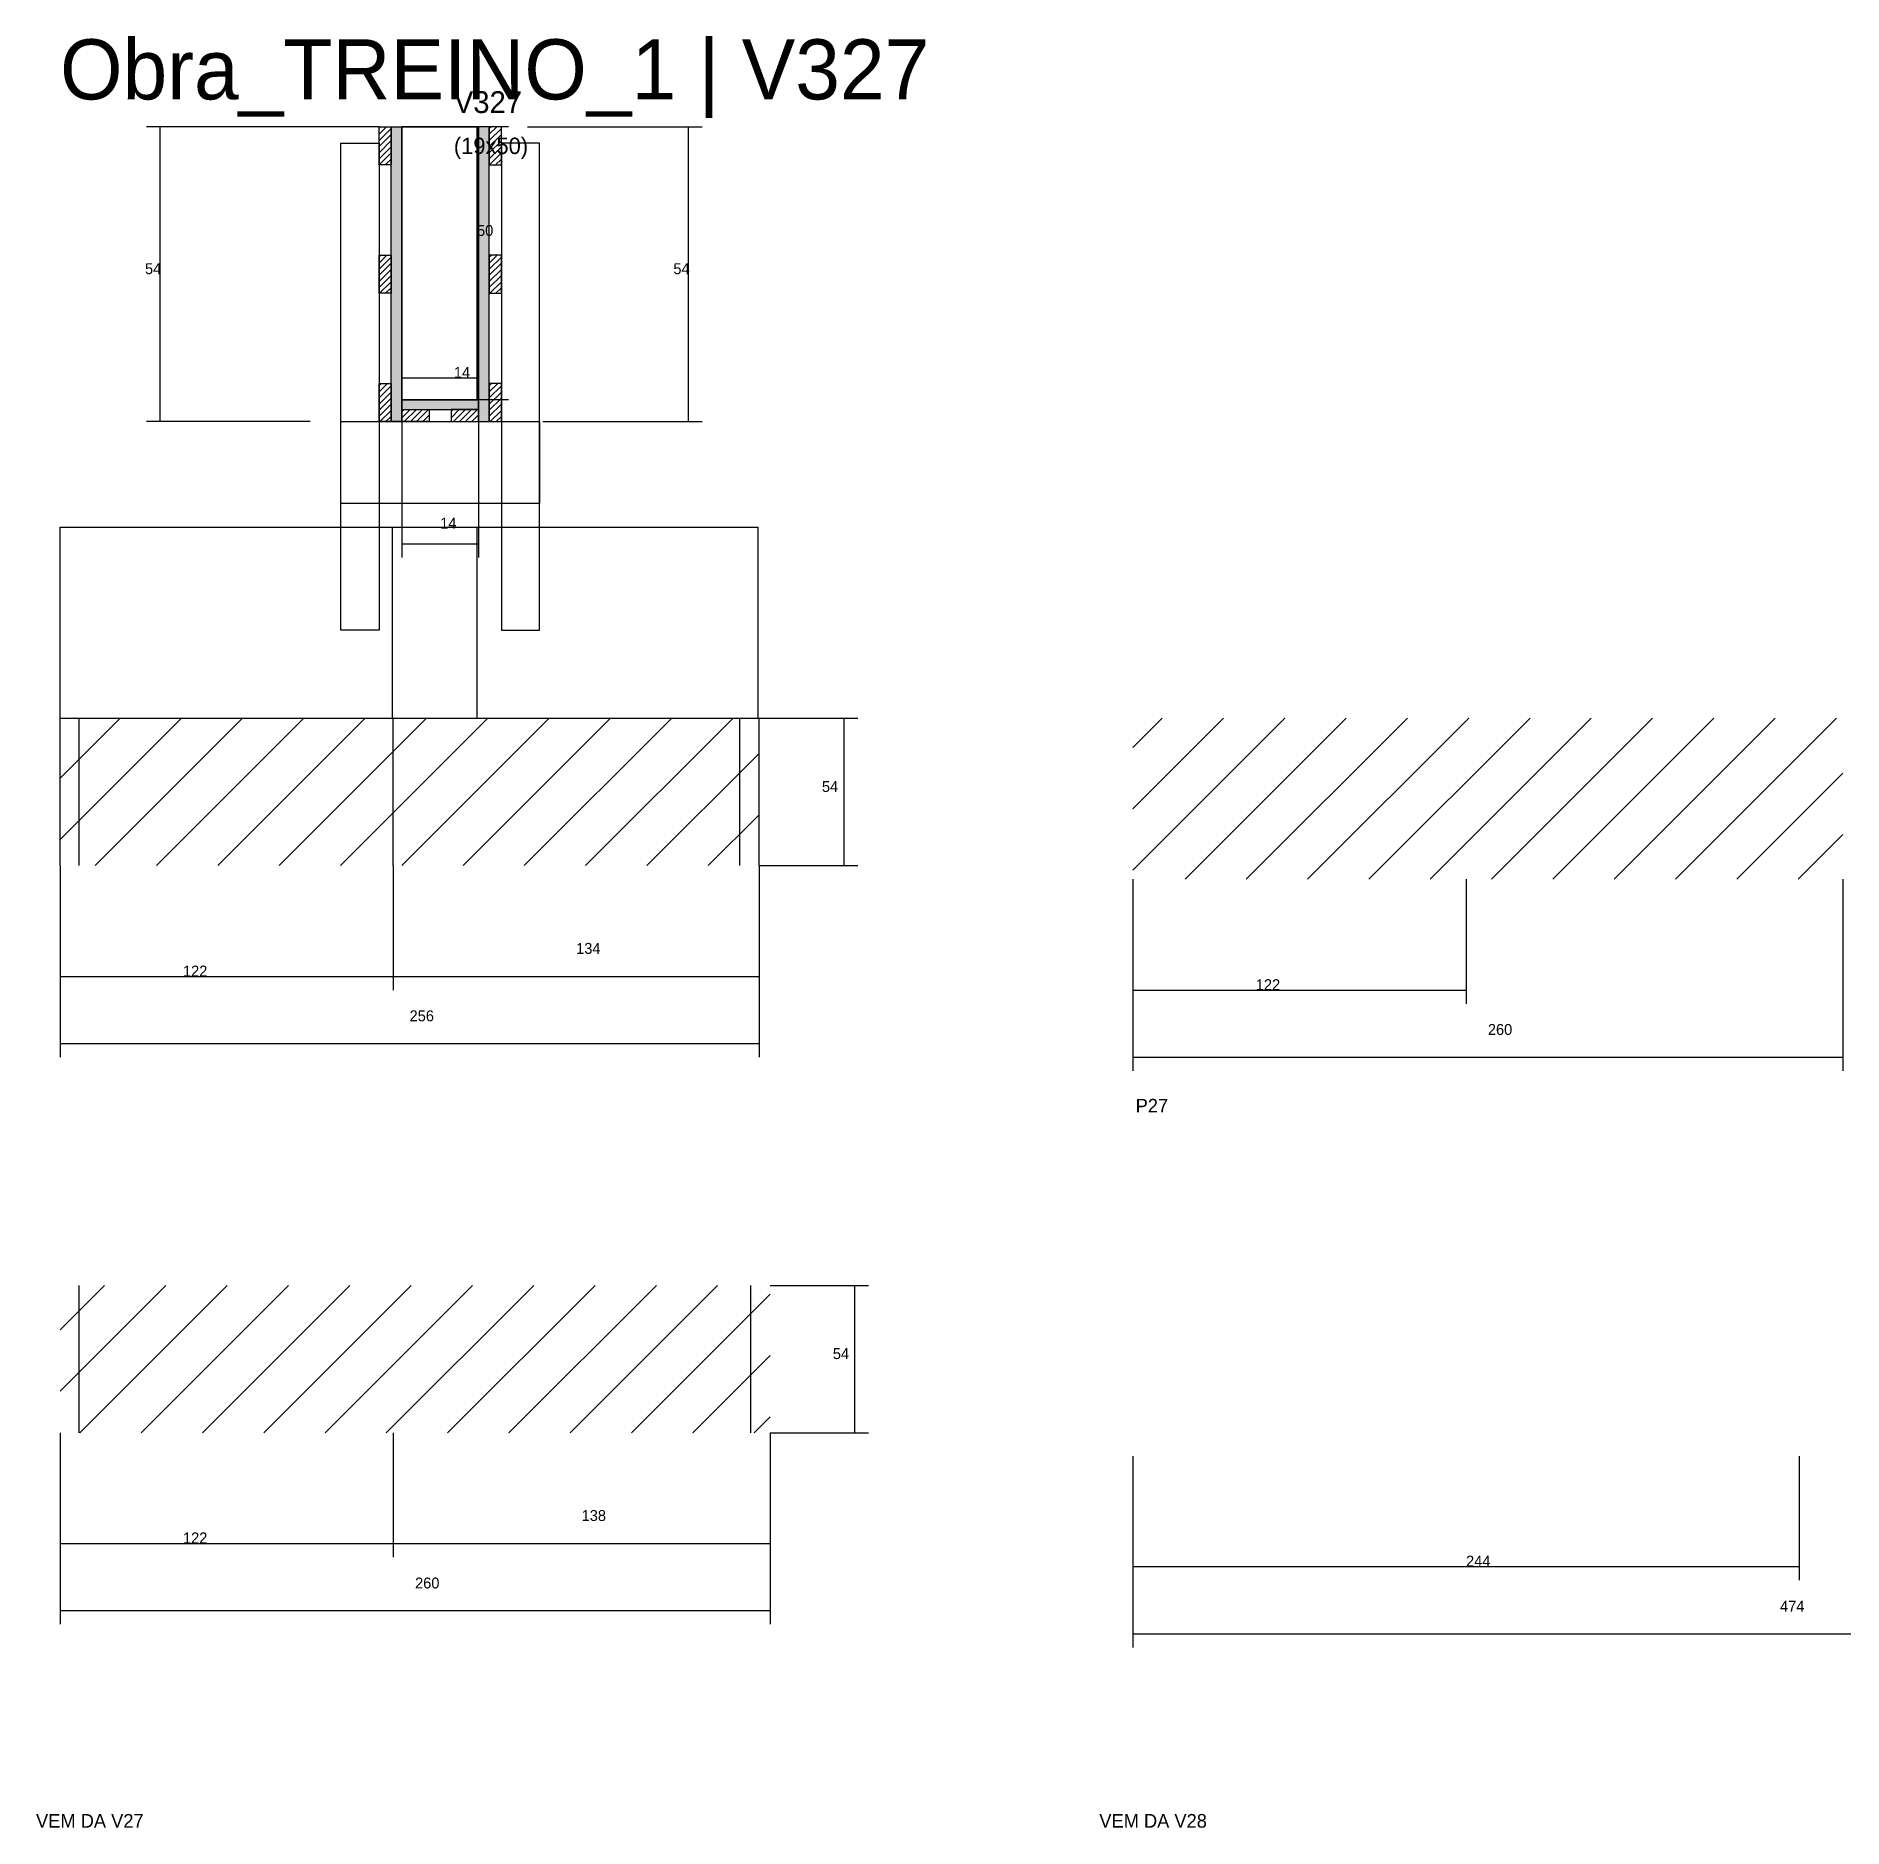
# Model space of a CAD drawing. Header units: metres. Extents: x -41 to 34800, y -36000 to 1848.
# Drawn here: x 8771 to 9433, y -2493 to -1837 of the extents above; entities that cross this region are included whole.
import ezdxf

# ---------------------------------------------------------------- set-up
doc = ezdxf.new("R2010")
doc.units = ezdxf.units.M
for name, color, linetype in [('CONCRETO', 251, 'Continuous'), ('COTA', 4, 'Continuous'), ('Cota Seção (2x)', 4, 'Continuous'), ('Hachura', 253, 'Continuous'), ('LABEL_ID', 3, 'Continuous'), ('Madeira', 126, 'Continuous'), ('NOMENCLATURA', 7, 'Continuous'), ('Painéis', 200, 'Continuous'), ('REAPROVEITAMENTO', 251, 'Continuous'), ('SARR_2.2x7', 40, 'Continuous'), ('SARR_3.5x7', 81, 'Continuous'), ('Texto Seção', 7, 'Continuous')]:
    doc.layers.add(name, color=color, linetype=linetype)

msp = doc.modelspace()

# ---------------------------------------------------------------- texts
at = {"layer": 'COTA'}
for s, p in [('54', (8811.1, -1924)), ('54', (9004.6, -1924)), ('14', (8919.2, -2017.2)), ('54', (9059, -2113.6)), ('134', (8969, -2172.9)), ('122', (8825, -2181.2)), ('122', (9217.9, -2186.2)), ('256', (8908, -2197.6)), ('260', (9302.9, -2202.6)), ('54', (9063, -2321.3)), ('138', (8971, -2380.6)), ('122', (8825, -2388.8)), ('244', (9294.9, -2397.3)), ('260', (8910, -2405.3)), ('474', (9409.9, -2413.8))]:
    msp.add_text(s, height=4, dxfattribs=at).set_placement(p)
at = {"layer": 'Cota Seção (2x)'}
for s, p in [('50', (8932.7, -1910)), ('14', (8924.2, -1962))]:
    msp.add_text(s, height=4, dxfattribs=at).set_placement(p)
at = {"layer": 'LABEL_ID'}
msp.add_text('Obra_TREINO_1 | V327', height=22, dxfattribs=at).set_placement((8780, -1860))
at = {"layer": 'NOMENCLATURA'}
msp.add_text('P27', height=5, dxfattribs=at).set_placement((9173.9, -2231))
at = {"layer": 'Texto Seção'}
for s, height, p in [('V327', 8, (8924.2, -1865)), ('(19x50)', 6, (8924.2, -1880)), ('VEM DA V27', 5, (8771.2, -2492.9)), ('VEM DA V28', 5, (9160.6, -2492.9))]:
    msp.add_text(s, height=height, dxfattribs=at).set_placement(p)

# ---------------------------------------------------------------- hatches: boundary and pattern name
at = {"layer": 'Hachura'}
h = msp.add_hatch(dxfattribs=at)
h.set_pattern_fill('ANSI31', scale=0.5)
h.paths.add_polyline_path([(8901.2, -1884), (8896.8, -1884), (8896.8, -1884), (8896.8, -1870), (8896.8, -1870), (8901.2, -1870), (8901.2, -1870), (8901.2, -1884)])
h = msp.add_hatch(color=8, dxfattribs=at)
h.dxf.hatch_style = 1
h.paths.add_polyline_path([(8905.2, -1870), (8901.2, -1870), (8901.2, -1870), (8901.2, -1978), (8901.2, -1978), (8905.2, -1978), (8905.2, -1978), (8905.2, -1870)])
h = msp.add_hatch(color=8, dxfattribs=at)
h.dxf.hatch_style = 1
h.paths.add_polyline_path([(8937.2, -1870), (8933.2, -1870), (8933.2, -1870), (8933.2, -1978), (8933.2, -1978), (8937.2, -1978), (8937.2, -1978), (8937.2, -1870)])
h = msp.add_hatch(dxfattribs=at)
h.set_pattern_fill('ANSI31', scale=0.5)
h.paths.add_polyline_path([(8937.2, -1884), (8941.6, -1884), (8941.6, -1884), (8941.6, -1870), (8941.6, -1870), (8937.2, -1870), (8937.2, -1870), (8937.2, -1884)])
h = msp.add_hatch(dxfattribs=at)
h.set_pattern_fill('ANSI31', scale=0.5)
h.paths.add_polyline_path([(8901.2, -1931), (8896.8, -1931), (8896.8, -1931), (8896.8, -1917), (8896.8, -1917), (8901.2, -1917), (8901.2, -1917), (8901.2, -1931)])
h = msp.add_hatch(dxfattribs=at)
h.set_pattern_fill('ANSI31', scale=0.5)
h.paths.add_polyline_path([(8937.2, -1931), (8941.6, -1931), (8941.6, -1931), (8941.6, -1917), (8941.6, -1917), (8937.2, -1917), (8937.2, -1917), (8937.2, -1931)])
h = msp.add_hatch(dxfattribs=at)
h.set_pattern_fill('ANSI31', scale=0.5)
h.paths.add_polyline_path([(8901.2, -1978), (8896.8, -1978), (8896.8, -1978), (8896.8, -1964), (8896.8, -1964), (8901.2, -1964), (8901.2, -1964), (8901.2, -1978)])
h = msp.add_hatch(dxfattribs=at)
h.set_pattern_fill('ANSI31', scale=0.5)
h.paths.add_polyline_path([(8937.2, -1978), (8941.6, -1978), (8941.6, -1978), (8941.6, -1964), (8941.6, -1964), (8937.2, -1964), (8937.2, -1964), (8937.2, -1978)])
h = msp.add_hatch(color=8, dxfattribs=at)
h.dxf.hatch_style = 1
h.paths.add_polyline_path([(8933.2, -1973.6), (8933.2, -1970), (8933.2, -1970), (8905.2, -1970), (8905.2, -1970), (8905.2, -1973.6), (8905.2, -1973.6), (8933.2, -1973.6)])
h = msp.add_hatch(dxfattribs=at)
h.set_pattern_fill('ANSI31', scale=0.5)
h.paths.add_polyline_path([(8905.2, -1978), (8905.2, -1973.6), (8905.2, -1973.6), (8915.2, -1973.6), (8915.2, -1973.6), (8915.2, -1978), (8915.2, -1978), (8905.2, -1978)])
h = msp.add_hatch(dxfattribs=at)
h.set_pattern_fill('ANSI31', scale=0.5)
h.paths.add_polyline_path([(8933.2, -1978), (8933.2, -1973.6), (8933.2, -1973.6), (8923.2, -1973.6), (8923.2, -1973.6), (8923.2, -1978), (8923.2, -1978), (8933.2, -1978)])
at = {"layer": 'REAPROVEITAMENTO'}
h = msp.add_hatch(dxfattribs=at)
h.set_pattern_fill('ANSI31', scale=5)
h.paths.add_polyline_path([(9036, -2140.6), (9036, -2086.6), (9036, -2086.6), (8780, -2086.6), (8780, -2086.6), (8780, -2140.6), (8780, -2140.6), (9036, -2140.6)])
h = msp.add_hatch(dxfattribs=at)
h.set_pattern_fill('ANSI31', scale=5)
h.paths.add_polyline_path([(9432.9, -2145.6), (9432.9, -2086.6), (9432.9, -2086.6), (9172.9, -2086.6), (9172.9, -2086.6), (9172.9, -2145.6), (9172.9, -2145.6), (9432.9, -2145.6)])
h = msp.add_hatch(dxfattribs=at)
h.set_pattern_fill('ANSI31', scale=5)
h.paths.add_polyline_path([(9040, -2348.3), (9040, -2294.3), (9040, -2294.3), (8780, -2294.3), (8780, -2294.3), (8780, -2348.3), (8780, -2348.3), (9040, -2348.3)])

# ---------------------------------------------------------------- linework, layer by layer
at = {"layer": 'CONCRETO'}
for points in [[(8905.2, -1870), (8905.2, -1870), (8933.2, -1870), (8933.2, -1898), (8933.2, -1898), (8933.2, -1970), (8905.2, -1970), (8905.2, -1870)], [(8905.2, -1970), (8933.2, -1970), (8933.2, -1870), (8905.2, -1870)]]:
    msp.add_lwpolyline(points, close=True, dxfattribs=at)
at = {"layer": 'COTA'}
for p, q in [((8896.8, -1870), (8811.6, -1870)), ((8816.6, -1978), (8816.6, -1870)), ((8951.2, -1870), (9015.1, -1870)), ((9010.1, -1978), (9010.1, -1870)), ((8871.6, -1978), (8811.6, -1978)), ((8905.2, -1978), (8905.2, -2027.7)), ((8933.2, -1978), (8933.2, -2027.7)), ((8956.8, -1978), (9015.1, -1978)), ((8905.2, -2022.7), (8933.2, -2022.7)), ((9036, -2086.6), (9072.1, -2086.6)), ((9067.1, -2140.6), (9067.1, -2086.6)), ((8780, -2140.6), (8780, -2186.2)), ((8780, -2140.6), (8780, -2210.7)), ((8902, -2140.6), (8902, -2186.2)), ((8902, -2140.6), (8902, -2186.2)), ((9036, -2140.6), (9036, -2186.2)), ((9036, -2140.6), (9036, -2210.7)), ((9036, -2140.6), (9072.1, -2140.6)), ((9172.9, -2145.6), (9172.9, -2191.2)), ((9172.9, -2145.6), (9172.9, -2215.7)), ((9294.9, -2145.6), (9294.9, -2191.2)), ((9432.9, -2145.6), (9432.9, -2215.7)), ((8780, -2181.2), (8902, -2181.2)), ((8902, -2181.2), (9036, -2181.2)), ((9172.9, -2186.2), (9294.9, -2186.2)), ((8780, -2205.7), (9036, -2205.7)), ((9172.9, -2210.7), (9432.9, -2210.7)), ((9040, -2294.3), (9076.1, -2294.3)), ((9071.1, -2348.3), (9071.1, -2294.3)), ((8780, -2348.3), (8780, -2393.8)), ((8780, -2348.3), (8780, -2418.4)), ((8902, -2348.3), (8902, -2393.8)), ((8902, -2348.3), (8902, -2393.8)), ((9040, -2348.3), (9040, -2393.8)), ((9040, -2348.3), (9040, -2418.4)), ((9040, -2348.3), (9076.1, -2348.3)), ((9172.9, -2356.8), (9172.9, -2402.3)), ((9172.9, -2356.8), (9172.9, -2426.9)), ((9416.9, -2356.8), (9416.9, -2402.3)), ((8780, -2388.8), (8902, -2388.8)), ((8902, -2388.8), (9040, -2388.8)), ((9172.9, -2397.3), (9416.9, -2397.3)), ((8780, -2413.4), (9040, -2413.4)), ((9172.9, -2421.9), (9646.9, -2421.9))]:
    msp.add_line(p, q, dxfattribs=at)
at = {"layer": 'Cota Seção (2x)'}
for p, q in [((8944.2, -1870), (8927.7, -1870)), ((8932.7, -1970), (8932.7, -1870)), ((8905.2, -1978), (8905.2, -1957)), ((8933.2, -1978), (8933.2, -1957)), ((8905.2, -1962), (8933.2, -1962)), ((8944.2, -1970), (8927.7, -1970))]:
    msp.add_line(p, q, dxfattribs=at)
at = {"layer": 'Madeira'}
for points in [[(8901.2, -1884), (8896.8, -1884), (8896.8, -1870), (8901.2, -1870)], [(8937.2, -1884), (8941.6, -1884), (8941.6, -1870), (8937.2, -1870)], [(8901.2, -1931), (8896.8, -1931), (8896.8, -1917), (8901.2, -1917)], [(8937.2, -1931), (8941.6, -1931), (8941.6, -1917), (8937.2, -1917)], [(8901.2, -1978), (8896.8, -1978), (8896.8, -1964), (8901.2, -1964)], [(8937.2, -1978), (8941.6, -1978), (8941.6, -1964), (8937.2, -1964)], [(8905.2, -1978), (8905.2, -1973.6), (8915.2, -1973.6), (8915.2, -1978)], [(8933.2, -1978), (8933.2, -1973.6), (8923.2, -1973.6), (8923.2, -1978)]]:
    msp.add_lwpolyline(points, close=True, dxfattribs=at)
at = {"layer": 'Painéis'}
for p, q in [((8905.2, -1978), (8905.2, -1870)), ((8933.2, -1978), (8933.2, -1870)), ((8905.2, -1970), (8933.2, -1970)), ((8905.2, -1973.6), (8905.2, -1970)), ((8933.2, -1973.6), (8933.2, -1970)), ((8780, -2016.6), (8901.7, -2016.6)), ((8780, -2086.6), (8780, -2016.6)), ((8901.7, -2086.6), (8901.7, -2016.6)), ((8901.7, -2016.6), (8932.7, -2016.6)), ((8901.7, -2086.6), (8901.7, -2016.6)), ((8932.7, -2086.6), (8932.7, -2016.6)), ((8932.7, -2016.6), (9035.7, -2016.6)), ((8932.7, -2086.6), (8932.7, -2016.6)), ((9035.7, -2086.6), (9035.7, -2016.6)), ((8780, -2086.6), (9036, -2086.6)), ((8780, -2140.6), (8780, -2086.6)), ((8780, -2086.6), (8901.7, -2086.6)), ((8901.7, -2086.6), (8932.7, -2086.6)), ((8902, -2140.6), (8902, -2086.6)), ((8932.7, -2086.6), (9035.7, -2086.6)), ((9036, -2140.6), (9036, -2086.6))]:
    msp.add_line(p, q, dxfattribs=at)
for points in [[(8901.2, -1870), (8905.2, -1870), (8905.2, -1978), (8901.2, -1978)], [(8937.2, -1870), (8933.2, -1870), (8933.2, -1978), (8937.2, -1978)], [(8933.2, -1973.6), (8933.2, -1970), (8905.2, -1970), (8905.2, -1973.6)]]:
    msp.add_lwpolyline(points, close=True, dxfattribs=at)
at = {"layer": 'SARR_2.2x7'}
for p, q in [((8787, -2140.6), (8787, -2086.6)), ((9029, -2140.6), (9029, -2086.6)), ((8787, -2348.3), (8787, -2294.3)), ((9033, -2348.3), (9033, -2294.3))]:
    msp.add_line(p, q, dxfattribs=at)
at = {"layer": 'SARR_3.5x7'}
for points in [[(8882.8, -1876), (8896.8, -1876), (8896.8, -2054.4), (8882.8, -2054.4)], [(8955.6, -1876), (8941.6, -1876), (8941.6, -2054.4), (8955.6, -2054.4)], [(8882.8, -1978), (8955.6, -1978), (8955.6, -2008), (8882.8, -2008)]]:
    msp.add_lwpolyline(points, close=True, dxfattribs=at)

msp.set_redraw_order([(e.dxf.handle, doc.entitydb.next_handle()) for e in msp.query("TEXT MTEXT ATTDEF DIMENSION ARC_DIMENSION")])  # texts and dimensions are drawn at this point

doc.saveas('drawing.dxf')
